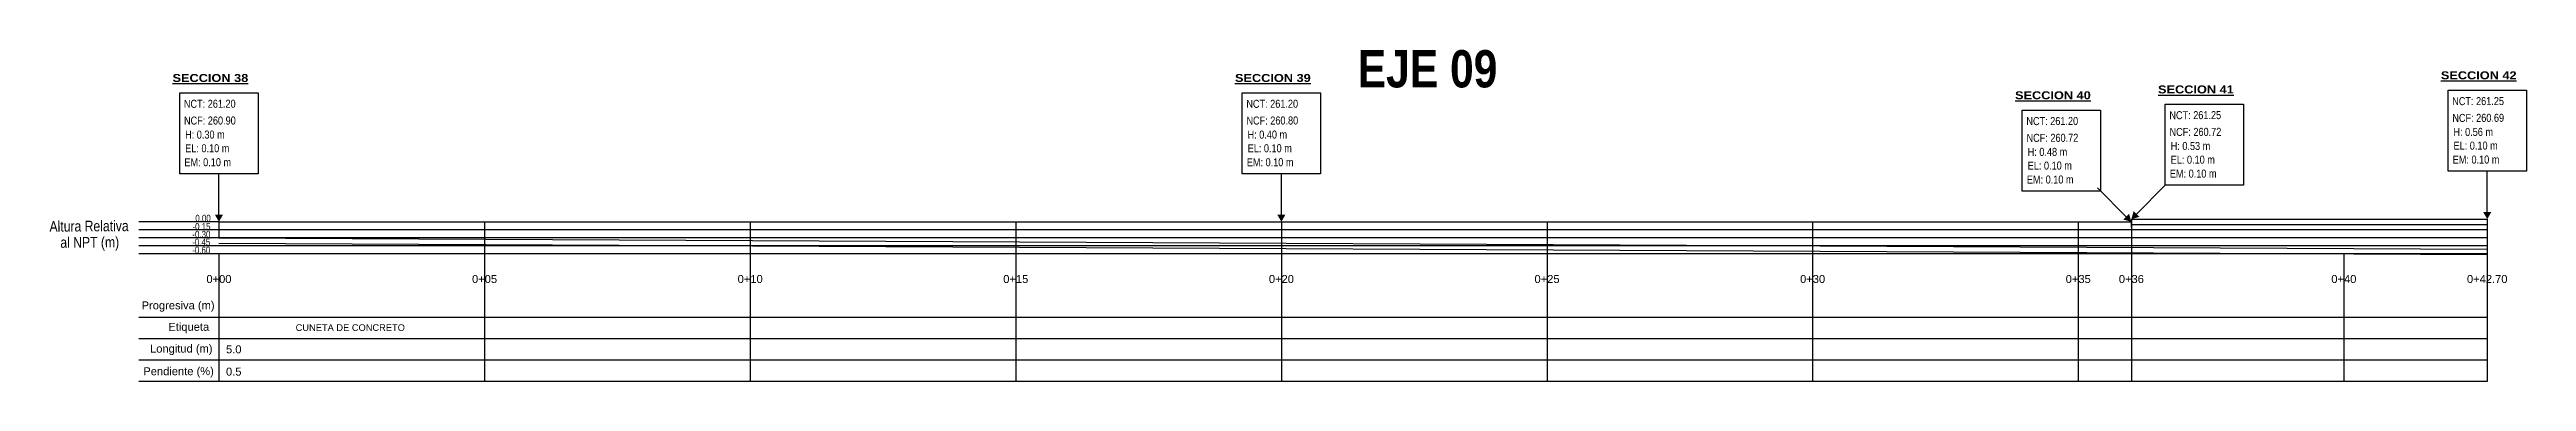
# Model space of a CAD drawing. Header units: millimetres. Extents: x 2085 to 2236, y 1365 to 1444.
# Drawn here: x 2085.16 to 2131.79, y 1364.86 to 1371.1 of the extents above; entities that cross this region are included whole.
import ezdxf
from ezdxf.enums import TextEntityAlignment as Align

# ---------------------------------------------------------------- set-up
doc = ezdxf.new("R2010")
doc.units = ezdxf.units.MM
for name, color, linetype, lineweight in [('A-AREA-IDEN', 7, 'Continuous', 5), ('CUNETAS', 5, 'Continuous', 0), ('TEXTO', 255, 'Continuous', 5)]:
    doc.layers.add(name, color=color, linetype=linetype, lineweight=lineweight)
for name, color, linetype in [('ANNOTATION', 7, 'Continuous'), ('ANNOTATION_TABLE', 254, 'Continuous'), ('GRID_TEXT', 7, 'Continuous')]:
    doc.layers.add(name, color=color, linetype=linetype)
doc.styles.add('Arial', font='arial.ttf', dxfattribs={"height": 2})
doc.styles.add('ARIAL NARROW', font='ARIALN.TTF')
doc.styles.add('MtXpl_Arial_Black', font='')
doc.styles.add('MtXpl_Arial_Narrow', font='ARIALNB.TTF')
doc.styles.add('NP25', font='arial.ttf', dxfattribs={"height": 0.075})
doc.styles.get("Standard").update_dxf_attribs({"font": 'arial.ttf'})
doc.styles.add('Swis721 Cn BT', font='swissc.ttf')
doc.styles.get('MtXpl_Arial_Black').set_extended_font_data('Arial Black')

msp = doc.modelspace()

# ---------------------------------------------------------------- texts
at = {"color": 7, "lineweight": -3, "insert": (2089.796, 1365.937), "char_height": 0.125, "width": 2.42739, "attachment_point": 1, "style": 'Arial'}
msp.add_mtext('CUNETA DE CONCRETO', dxfattribs=at)
at = {"layer": 'A-AREA-IDEN', "insert": (2109.788, 1371.09), "char_height": 0.7, "width": 3.18716, "attachment_point": 1, "style": 'MtXpl_Arial_Narrow'}
msp.add_mtext('EJE 09', dxfattribs=at)
at = {"layer": 'ANNOTATION', "lineweight": -3, "style": 'Swis721 Cn BT'}
for s, height, p in [('NCT: 261.20', 0.15, (2087.692, 1370.081)), ('NCT: 261.20', 0.15, (2107.692, 1370.081)), ('NCT: 261.25', 0.15, (2125.068, 1369.867)), ('NCT: 261.25', 0.15, (2130.392, 1370.131)), ('NCF: 260.69', 0.15, (2130.394, 1369.816)), ('NCF: 260.90', 0.15, (2087.694, 1369.766)), ('H: 0.30 m', 0.15, (2087.715, 1369.502)), ('NCF: 260.80', 0.15, (2107.694, 1369.766)), ('H: 0.40 m', 0.15, (2107.715, 1369.502)), ('NCT: 261.20', 0.15, (2122.376, 1369.756)), ('NCF: 260.72', 0.15, (2122.379, 1369.441)), ('NCF: 260.72', 0.15, (2125.071, 1369.552)), ('H: 0.56 m', 0.15, (2130.415, 1369.552)), ('EM: 0.10 m   ', 0.15, (2087.701, 1368.982)), ('EL: 0.10 m   ', 0.15, (2087.717, 1369.245)), ('EM: 0.10 m   ', 0.15, (2107.701, 1368.982)), ('EL: 0.10 m   ', 0.15, (2107.717, 1369.245)), ('H: 0.48 m', 0.15, (2122.4, 1369.177)), ('EL: 0.10 m   ', 0.15, (2122.401, 1368.919)), ('H: 0.53 m', 0.15, (2125.092, 1369.288)), ('EL: 0.10 m   ', 0.15, (2125.093, 1369.03)), ('EM: 0.10 m   ', 0.15, (2130.401, 1369.032)), ('EL: 0.10 m   ', 0.15, (2130.417, 1369.295)), ('EM: 0.10 m   ', 0.15, (2122.385, 1368.657)), ('EM: 0.10 m   ', 0.15, (2125.077, 1368.768)), ('-0.30', 0.13, (2087.852, 1367.628)), ('-0.15', 0.13, (2087.854, 1367.774)), (' 0.00', 0.13, (2087.866, 1367.929)), ('-0.45', 0.13, (2087.849, 1367.481)), ('-0.60', 0.13, (2087.849, 1367.331))]:
    msp.add_text(s, height=height, rotation=0.15, dxfattribs=at).set_placement(p, align=Align.MIDDLE_LEFT)
at = {"layer": 'ANNOTATION_TABLE', "color": 7, "lineweight": -3, "style": 'NP25'}
for s, p in [('Progresiva (m)', (2088.27, 1366.295)), ('Etiqueta', (2088.168, 1365.89)), ('Longitud (m)', (2088.231, 1365.481)), ('5.0', (2088.776, 1365.466)), ('Pendiente (%%%)', (2088.256, 1365.056)), ('0.5', (2088.776, 1365.047))]:
    msp.add_text(s, height=0.15, rotation=0.1, dxfattribs=at).set_placement(p, align=Align.MIDDLE_RIGHT)
at = {"layer": 'GRID_TEXT', "lineweight": -3, "style": 'ARIAL NARROW'}
for s, p in [('Altura Relativa', (2085.908, 1367.623)), ('al NPT (m)', (2085.921, 1367.319))]:
    msp.add_text(s, height=0.2, rotation=0.4, dxfattribs=at).set_placement(p, align=Align.BOTTOM_CENTER)
at = {"layer": 'GRID_TEXT', "color": 7, "lineweight": -3}
for s, p in [('0+00', (2088.352, 1366.863)), ('0+05', (2093.352, 1366.863)), ('0+10', (2098.352, 1366.863)), ('0+15', (2103.352, 1366.863)), ('0+20', (2108.352, 1366.863)), ('0+25', (2113.352, 1366.863)), ('0+30', (2118.352, 1366.863)), ('0+35', (2123.352, 1366.863)), ('0+36', (2124.352, 1366.863)), ('0+40', (2128.352, 1366.863)), ('0+42.70', (2131.051, 1366.863))]:
    msp.add_text(s, height=0.15, dxfattribs=at).set_placement(p, align=Align.TOP_CENTER)
at = {"layer": 'TEXTO', "color": 18, "lineweight": -3, "true_color": 0x000000, "style": 'MtXpl_Arial_Black'}
for s, p in [('%%USECCION 38', (2087.478, 1370.492)), ('%%USECCION 39', (2107.478, 1370.492)), ('%%USECCION 41', (2124.854, 1370.277)), ('%%USECCION 42', (2130.178, 1370.542)), ('%%USECCION 40', (2122.162, 1370.167))]:
    msp.add_text(s, height=0.15, dxfattribs=at).set_placement(p)

# ---------------------------------------------------------------- hatches: boundary and pattern name
at = {"lineweight": -3}
h = msp.add_hatch(color=256, dxfattribs=at)
h.dxf.hatch_style = 1
h.paths.add_polyline_path([(2124.503, 1367.956), (2124.394, 1368.065), (2124.352, 1367.913)])
h = msp.add_hatch(color=256, dxfattribs=at)
h.dxf.hatch_style = 1
h.paths.add_polyline_path([(2131.129, 1368.05), (2130.974, 1368.05), (2131.052, 1367.913)])
h = msp.add_hatch(color=256, dxfattribs=at)
h.dxf.hatch_style = 1
h.paths.add_polyline_path([(2088.429, 1368), (2088.274, 1368), (2088.352, 1367.863)])
h = msp.add_hatch(color=256, dxfattribs=at)
h.dxf.hatch_style = 1
h.paths.add_polyline_path([(2108.429, 1368), (2108.274, 1368), (2108.352, 1367.863)])
h = msp.add_hatch(color=256, dxfattribs=at)
h.dxf.hatch_style = 1
h.paths.add_polyline_path([(2124.309, 1368.015), (2124.2, 1367.906), (2124.352, 1367.863)])

# ---------------------------------------------------------------- linework, layer by layer
at = {"color": 9, "lineweight": -3}
for p, q in [((2088.352, 1367.99), (2088.352, 1368.766)), ((2108.352, 1367.99), (2108.352, 1368.766)), ((2124.262, 1367.953), (2123.713, 1368.502)), ((2124.441, 1368.003), (2124.99, 1368.552)), ((2131.052, 1368.04), (2131.052, 1368.816)), ((2088.352, 1367.863), (2086.845, 1367.863)), ((2131.052, 1367.713), (2086.845, 1367.713)), ((2088.352, 1367.713), (2086.845, 1367.713)), ((2131.052, 1367.563), (2086.845, 1367.563)), ((2088.352, 1367.563), (2086.845, 1367.563)), ((2093.352, 1367.863), (2093.352, 1367.263)), ((2098.352, 1367.863), (2098.352, 1367.263)), ((2103.352, 1367.863), (2103.352, 1367.263)), ((2108.352, 1367.863), (2108.352, 1367.263)), ((2113.352, 1367.863), (2113.352, 1367.263)), ((2118.352, 1367.863), (2118.352, 1367.263)), ((2123.352, 1367.863), (2123.352, 1367.263)), ((2124.352, 1367.863), (2124.352, 1367.263)), ((2131.052, 1367.913), (2131.052, 1367.263)), ((2131.052, 1367.413), (2086.845, 1367.413)), ((2131.052, 1367.263), (2086.845, 1367.263)), ((2088.352, 1367.413), (2087.093, 1367.413)), ((2088.352, 1367.263), (2087.093, 1367.263)), ((2088.352, 1367.263), (2088.352, 1364.863)), ((2093.352, 1367.263), (2093.352, 1364.863)), ((2098.352, 1367.263), (2098.352, 1364.863)), ((2103.352, 1367.263), (2103.352, 1364.863)), ((2108.352, 1367.263), (2108.352, 1364.863)), ((2113.352, 1367.263), (2113.352, 1364.863)), ((2118.352, 1367.263), (2118.352, 1364.863)), ((2123.352, 1367.263), (2123.352, 1364.863)), ((2124.352, 1367.263), (2124.352, 1364.863)), ((2128.352, 1367.263), (2128.352, 1364.863)), ((2131.051, 1367.263), (2131.051, 1364.863)), ((2131.051, 1366.063), (2086.845, 1366.063)), ((2131.051, 1365.663), (2086.845, 1365.663)), ((2131.051, 1365.263), (2086.845, 1365.263)), ((2131.051, 1364.863), (2086.845, 1364.863))]:
    msp.add_line(p, q, dxfattribs=at)
at = {"color": 6, "lineweight": 30}
for p, q in [((2088.352, 1367.563), (2131.052, 1367.35)), ((2088.351, 1367.463), (2131.051, 1367.25))]:
    msp.add_line(p, q, dxfattribs=at)
at = {"color": 84, "lineweight": 30}
for p, q in [((2124.352, 1367.913), (2131.052, 1367.913)), ((2124.352, 1367.813), (2131.052, 1367.813))]:
    msp.add_line(p, q, dxfattribs=at)
at = {"color": 1, "lineweight": 30}
msp.add_line((2124.352, 1367.913), (2124.352, 1367.383), dxfattribs=at)
at = {"lineweight": -3}
for points in [[(2087.614, 1370.29), (2089.089, 1370.29), (2089.089, 1368.766), (2087.614, 1368.766)], [(2107.614, 1370.29), (2109.089, 1370.29), (2109.089, 1368.766), (2107.614, 1368.766)], [(2122.298, 1369.964), (2123.774, 1369.964), (2123.774, 1368.441), (2122.298, 1368.441)], [(2124.99, 1370.075), (2126.466, 1370.075), (2126.466, 1368.552), (2124.99, 1368.552)], [(2130.314, 1370.34), (2131.789, 1370.34), (2131.789, 1368.816), (2130.314, 1368.816)]]:
    msp.add_lwpolyline(points, close=True, dxfattribs=at)
at = {"layer": 'CUNETAS', "color": 5, "lineweight": 30}
msp.add_line((2088.352, 1367.863), (2124.352, 1367.863), dxfattribs=at)
at = {"layer": 'CUNETAS', "color": 1, "lineweight": 30}
msp.add_line((2088.352, 1367.863), (2088.352, 1367.563), dxfattribs=at)
at = {"layer": 'CUNETAS', "color": 84, "lineweight": 30}
msp.add_line((2124.352, 1367.763), (2124.352, 1367.863), dxfattribs=at)
at = {"layer": 'CUNETAS', "color": 1, "lineweight": 30, "flags": 128}
for points in [[(2108.352, 1367.863), (2108.352, 1367.463)], [(2124.352, 1367.863), (2124.352, 1367.383)], [(2131.052, 1367.913), (2131.052, 1367.35)]]:
    msp.add_lwpolyline(points, dxfattribs=at)

msp.set_redraw_order([(e.dxf.handle, doc.entitydb.next_handle()) for e in msp.query("TEXT MTEXT ATTDEF DIMENSION ARC_DIMENSION")])  # texts and dimensions are drawn at this point

doc.saveas('drawing.dxf')
